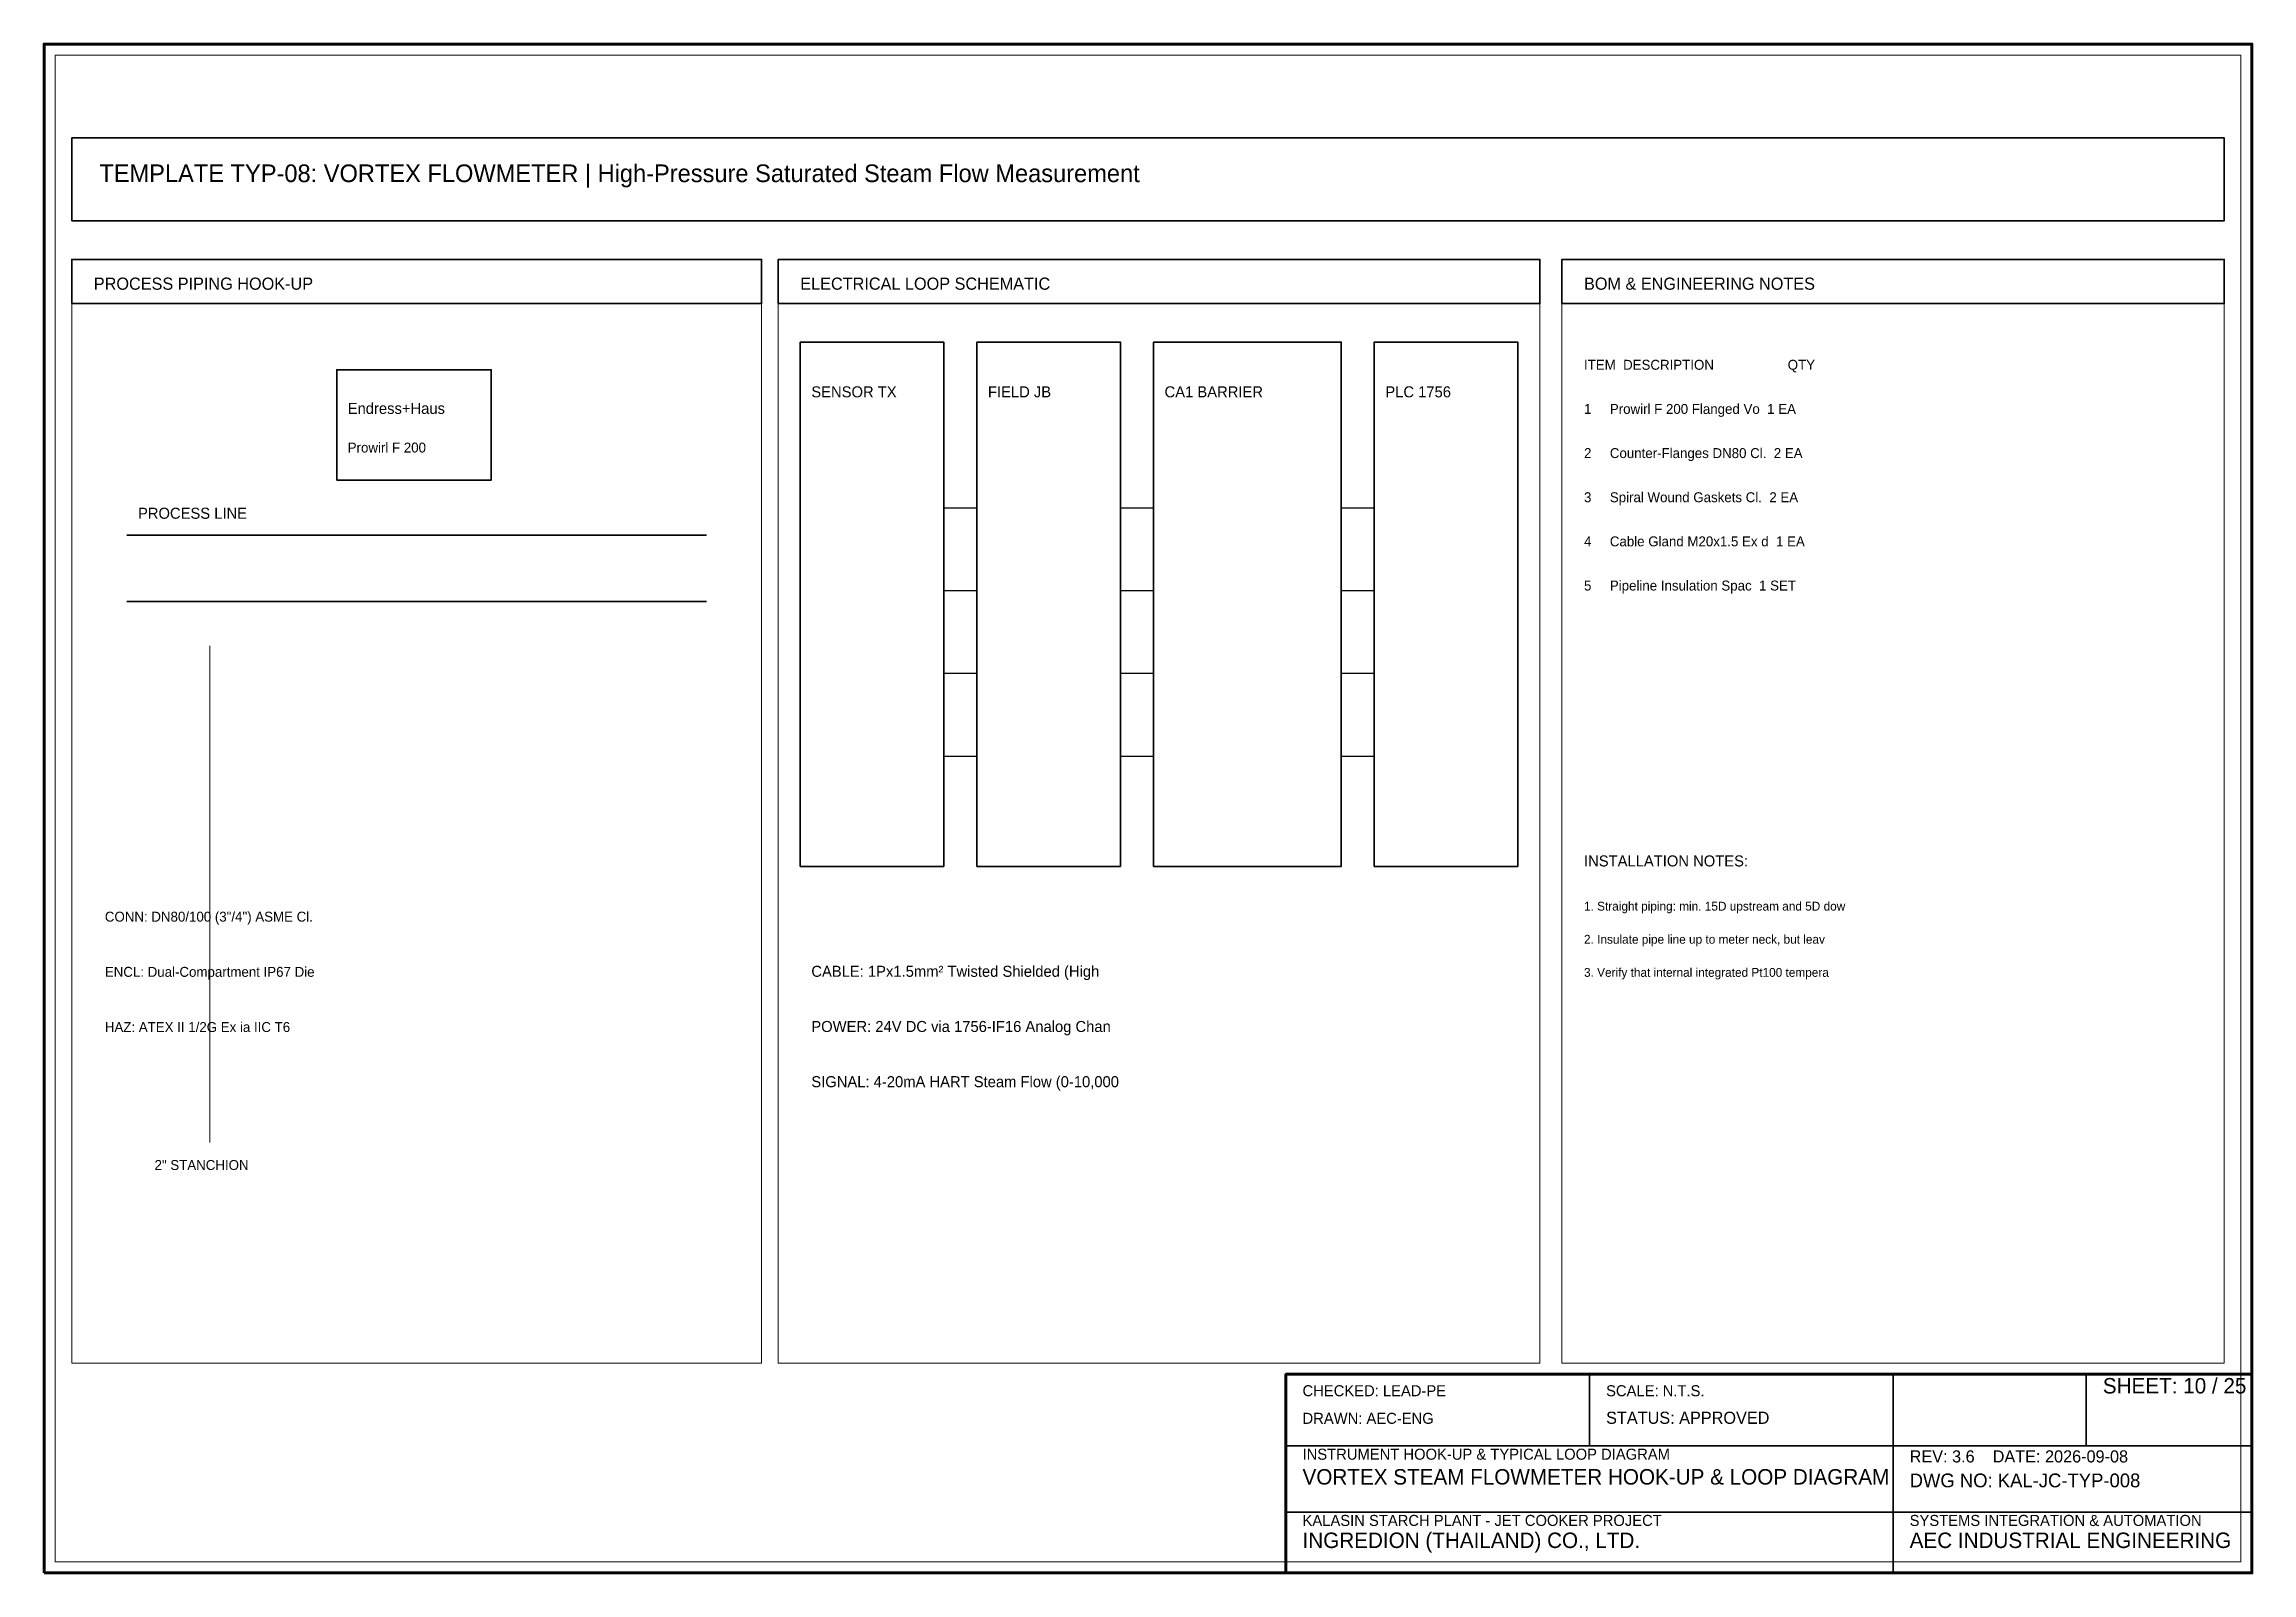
# Model space of a CAD drawing. Header units: millimetres. Extents: x 0 to 2200, y -1280 to 277.
# Drawn here: x 1800 to 2200, y -320 to -43 of the extents above; entities that cross this region are included whole.
import ezdxf

# ---------------------------------------------------------------- set-up
doc = ezdxf.new("R2010")
doc.units = ezdxf.units.MM
for name, color, linetype, lineweight in [('0_BORDER', 7, 'Continuous', 70), ('0_TITLE_BLOCK', 4, 'Continuous', 35), ('IE-CABLE', 6, 'Continuous', 25), ('IE-EQUIP', 2, 'Continuous', 35), ('IE-WIRE', 1, 'Continuous', 25), ('IS_BARRIERS', 140, 'Continuous', 35), ('NOTATIONS', 8, 'Continuous', 18), ('TER', 3, 'Continuous', 35), ('TEXTS', 7, 'Continuous', 25)]:
    doc.layers.add(name, color=color, linetype=linetype, lineweight=lineweight)

msp = doc.modelspace()

# ---------------------------------------------------------------- texts
at = {"layer": '0_TITLE_BLOCK'}
for s, height, p in [('TEMPLATE TYP-08: VORTEX FLOWMETER | High-Pressure Saturated Steam Flow Measurement', 3.2, (1810, -68)), ('PROCESS PIPING HOOK-UP', 2.2, (1809, -87.5)), ('ELECTRICAL LOOP SCHEMATIC', 2.2, (1937, -87.5)), ('BOM & ENGINEERING NOTES', 2.2, (2079, -87.5)), ('ITEM  DESCRIPTION                    QTY', 1.8, (2079, -102)), ('INSTALLATION NOTES:', 2, (2079, -192)), ('SHEET: 10 / 25', 2.8, (2173, -287.5)), ('STATUS: APPROVED', 2.2, (2083, -293)), ('VORTEX STEAM FLOWMETER HOOK-UP & LOOP DIAGRAM', 2.8, (2028, -304)), ('INGREDION (THAILAND) CO., LTD.', 2.8, (2028, -315.5)), ('AEC INDUSTRIAL ENGINEERING', 2.8, (2138, -315.5))]:
    msp.add_text(s, height=height, dxfattribs=at).set_placement(p)
at = {"layer": 'IE-CABLE'}
msp.add_text('CABLE: 1Px1.5mm² Twisted Shielded (High', height=2, dxfattribs=at).set_placement((1939, -212))
at = {"layer": 'NOTATIONS'}
for s, height, p in [('Prowirl F 200 ', 1.8, (1855, -117)), ('1. Straight piping: min. 15D upstream and 5D dow', 1.6, (2079, -200)), ('2. Insulate pipe line up to meter neck, but leav', 1.6, (2079, -206)), ('3. Verify that internal integrated Pt100 tempera', 1.6, (2079, -212)), ('2" STANCHION', 1.8, (1820, -247))]:
    msp.add_text(s, height=height, dxfattribs=at).set_placement(p)
at = {"layer": 'TER'}
msp.add_text('FIELD JB', height=2, dxfattribs=at).set_placement((1971, -107))
at = {"layer": 'TEXTS'}
for s, height, p in [('Endress+Haus', 2, (1855, -110)), ('SENSOR TX', 2, (1939, -107)), ('CA1 BARRIER', 2, (2003, -107)), ('PLC 1756', 2, (2043, -107)), ('1     Prowirl F 200 Flanged Vo  1 EA', 1.8, (2079, -110)), ('2     Counter-Flanges DN80 Cl.  2 EA', 1.8, (2079, -118)), ('PROCESS LINE', 2, (1817, -129)), ('3     Spiral Wound Gaskets Cl.  2 EA', 1.8, (2079, -126)), ('4     Cable Gland M20x1.5 Ex d  1 EA', 1.8, (2079, -134)), ('5     Pipeline Insulation Spac  1 SET', 1.8, (2079, -142)), ('CONN: DN80/100 (3"/4") ASME Cl.', 1.8, (1811, -202)), ('ENCL: Dual-Compartment IP67 Die', 1.8, (1811, -212)), ('POWER: 24V DC via 1756-IF16 Analog Chan', 2, (1939, -222)), ('HAZ: ATEX II 1/2G Ex ia IIC T6', 1.8, (1811, -222)), ('SIGNAL: 4-20mA HART Steam Flow (0-10,000', 2, (1939, -232)), ('CHECKED: LEAD-PE', 2, (2028, -288)), ('SCALE: N.T.S.', 2, (2083, -288)), ('DRAWN: AEC-ENG', 2, (2028, -293)), ('INSTRUMENT HOOK-UP & TYPICAL LOOP DIAGRAM', 2, (2028, -299.5)), ('REV: 3.6    DATE: 2026-09-08', 2.2, (2138, -300)), ('DWG NO: KAL-JC-TYP-008', 2.5, (2138, -304.5)), ('KALASIN STARCH PLANT - JET COOKER PROJECT', 2, (2028, -311.5)), ('SYSTEMS INTEGRATION & AUTOMATION', 2, (2138, -311.5))]:
    msp.add_text(s, height=height, dxfattribs=at).set_placement(p)

# ---------------------------------------------------------------- linework, layer by layer
at = {"layer": '0_BORDER'}
for points in [[(1800, -320), (2200, -320), (2200, -43), (1800, -43)], [(2025, -320), (2200, -320), (2200, -284), (2025, -284)]]:
    msp.add_lwpolyline(points, close=True, dxfattribs=at)
at = {"layer": '0_TITLE_BLOCK'}
for p, q in [((2080, -297), (2080, -284)), ((2135, -297), (2135, -284)), ((2170, -297), (2170, -284)), ((2025, -297), (2200, -297)), ((2135, -320), (2135, -297)), ((2025, -309), (2200, -309))]:
    msp.add_line(p, q, dxfattribs=at)
for points in [[(1805, -90), (1930, -90), (1930, -82), (1805, -82)], [(1933, -90), (2071, -90), (2071, -82), (1933, -82)], [(2075, -90), (2195, -90), (2195, -82), (2075, -82)]]:
    msp.add_lwpolyline(points, close=True, dxfattribs=at)
at = {"layer": 'IE-CABLE'}
for p, q in [((1995, -127), (2001, -127)), ((1995, -142), (2001, -142)), ((1995, -157), (2001, -157)), ((1995, -172), (2001, -172))]:
    msp.add_line(p, q, dxfattribs=at)
at = {"layer": 'IE-EQUIP'}
for p, q in [((1815, -132), (1920, -132)), ((1815, -144), (1920, -144))]:
    msp.add_line(p, q, dxfattribs=at)
for points in [[(1805, -75), (2195, -75), (2195, -60), (1805, -60)], [(1937, -192), (1963, -192), (1963, -97), (1937, -97)], [(2041, -192), (2067, -192), (2067, -97), (2041, -97)], [(1853, -122), (1881, -122), (1881, -102), (1853, -102)]]:
    msp.add_lwpolyline(points, close=True, dxfattribs=at)
at = {"layer": 'IE-WIRE'}
for p, q in [((1963, -127), (1969, -127)), ((2035, -127), (2041, -127)), ((1963, -142), (1969, -142)), ((2035, -142), (2041, -142)), ((1963, -157), (1969, -157)), ((2035, -157), (2041, -157)), ((1963, -172), (1969, -172)), ((2035, -172), (2041, -172))]:
    msp.add_line(p, q, dxfattribs=at)
at = {"layer": 'IS_BARRIERS'}
msp.add_lwpolyline([(2001, -192), (2035, -192), (2035, -97), (2001, -97)], close=True, dxfattribs=at)
at = {"layer": 'NOTATIONS'}
msp.add_line((1830, -242), (1830, -152), dxfattribs=at)
for points in [[(1802, -318), (2198, -318), (2198, -45), (1802, -45)], [(1805, -282), (1930, -282), (1930, -82), (1805, -82)], [(1933, -282), (2071, -282), (2071, -82), (1933, -82)], [(2075, -282), (2195, -282), (2195, -82), (2075, -82)]]:
    msp.add_lwpolyline(points, close=True, dxfattribs=at)
at = {"layer": 'TER'}
msp.add_lwpolyline([(1969, -192), (1995, -192), (1995, -97), (1969, -97)], close=True, dxfattribs=at)

msp.set_redraw_order([(e.dxf.handle, doc.entitydb.next_handle()) for e in msp.query("TEXT MTEXT ATTDEF DIMENSION ARC_DIMENSION")])  # texts and dimensions are drawn at this point

doc.saveas('drawing.dxf')
